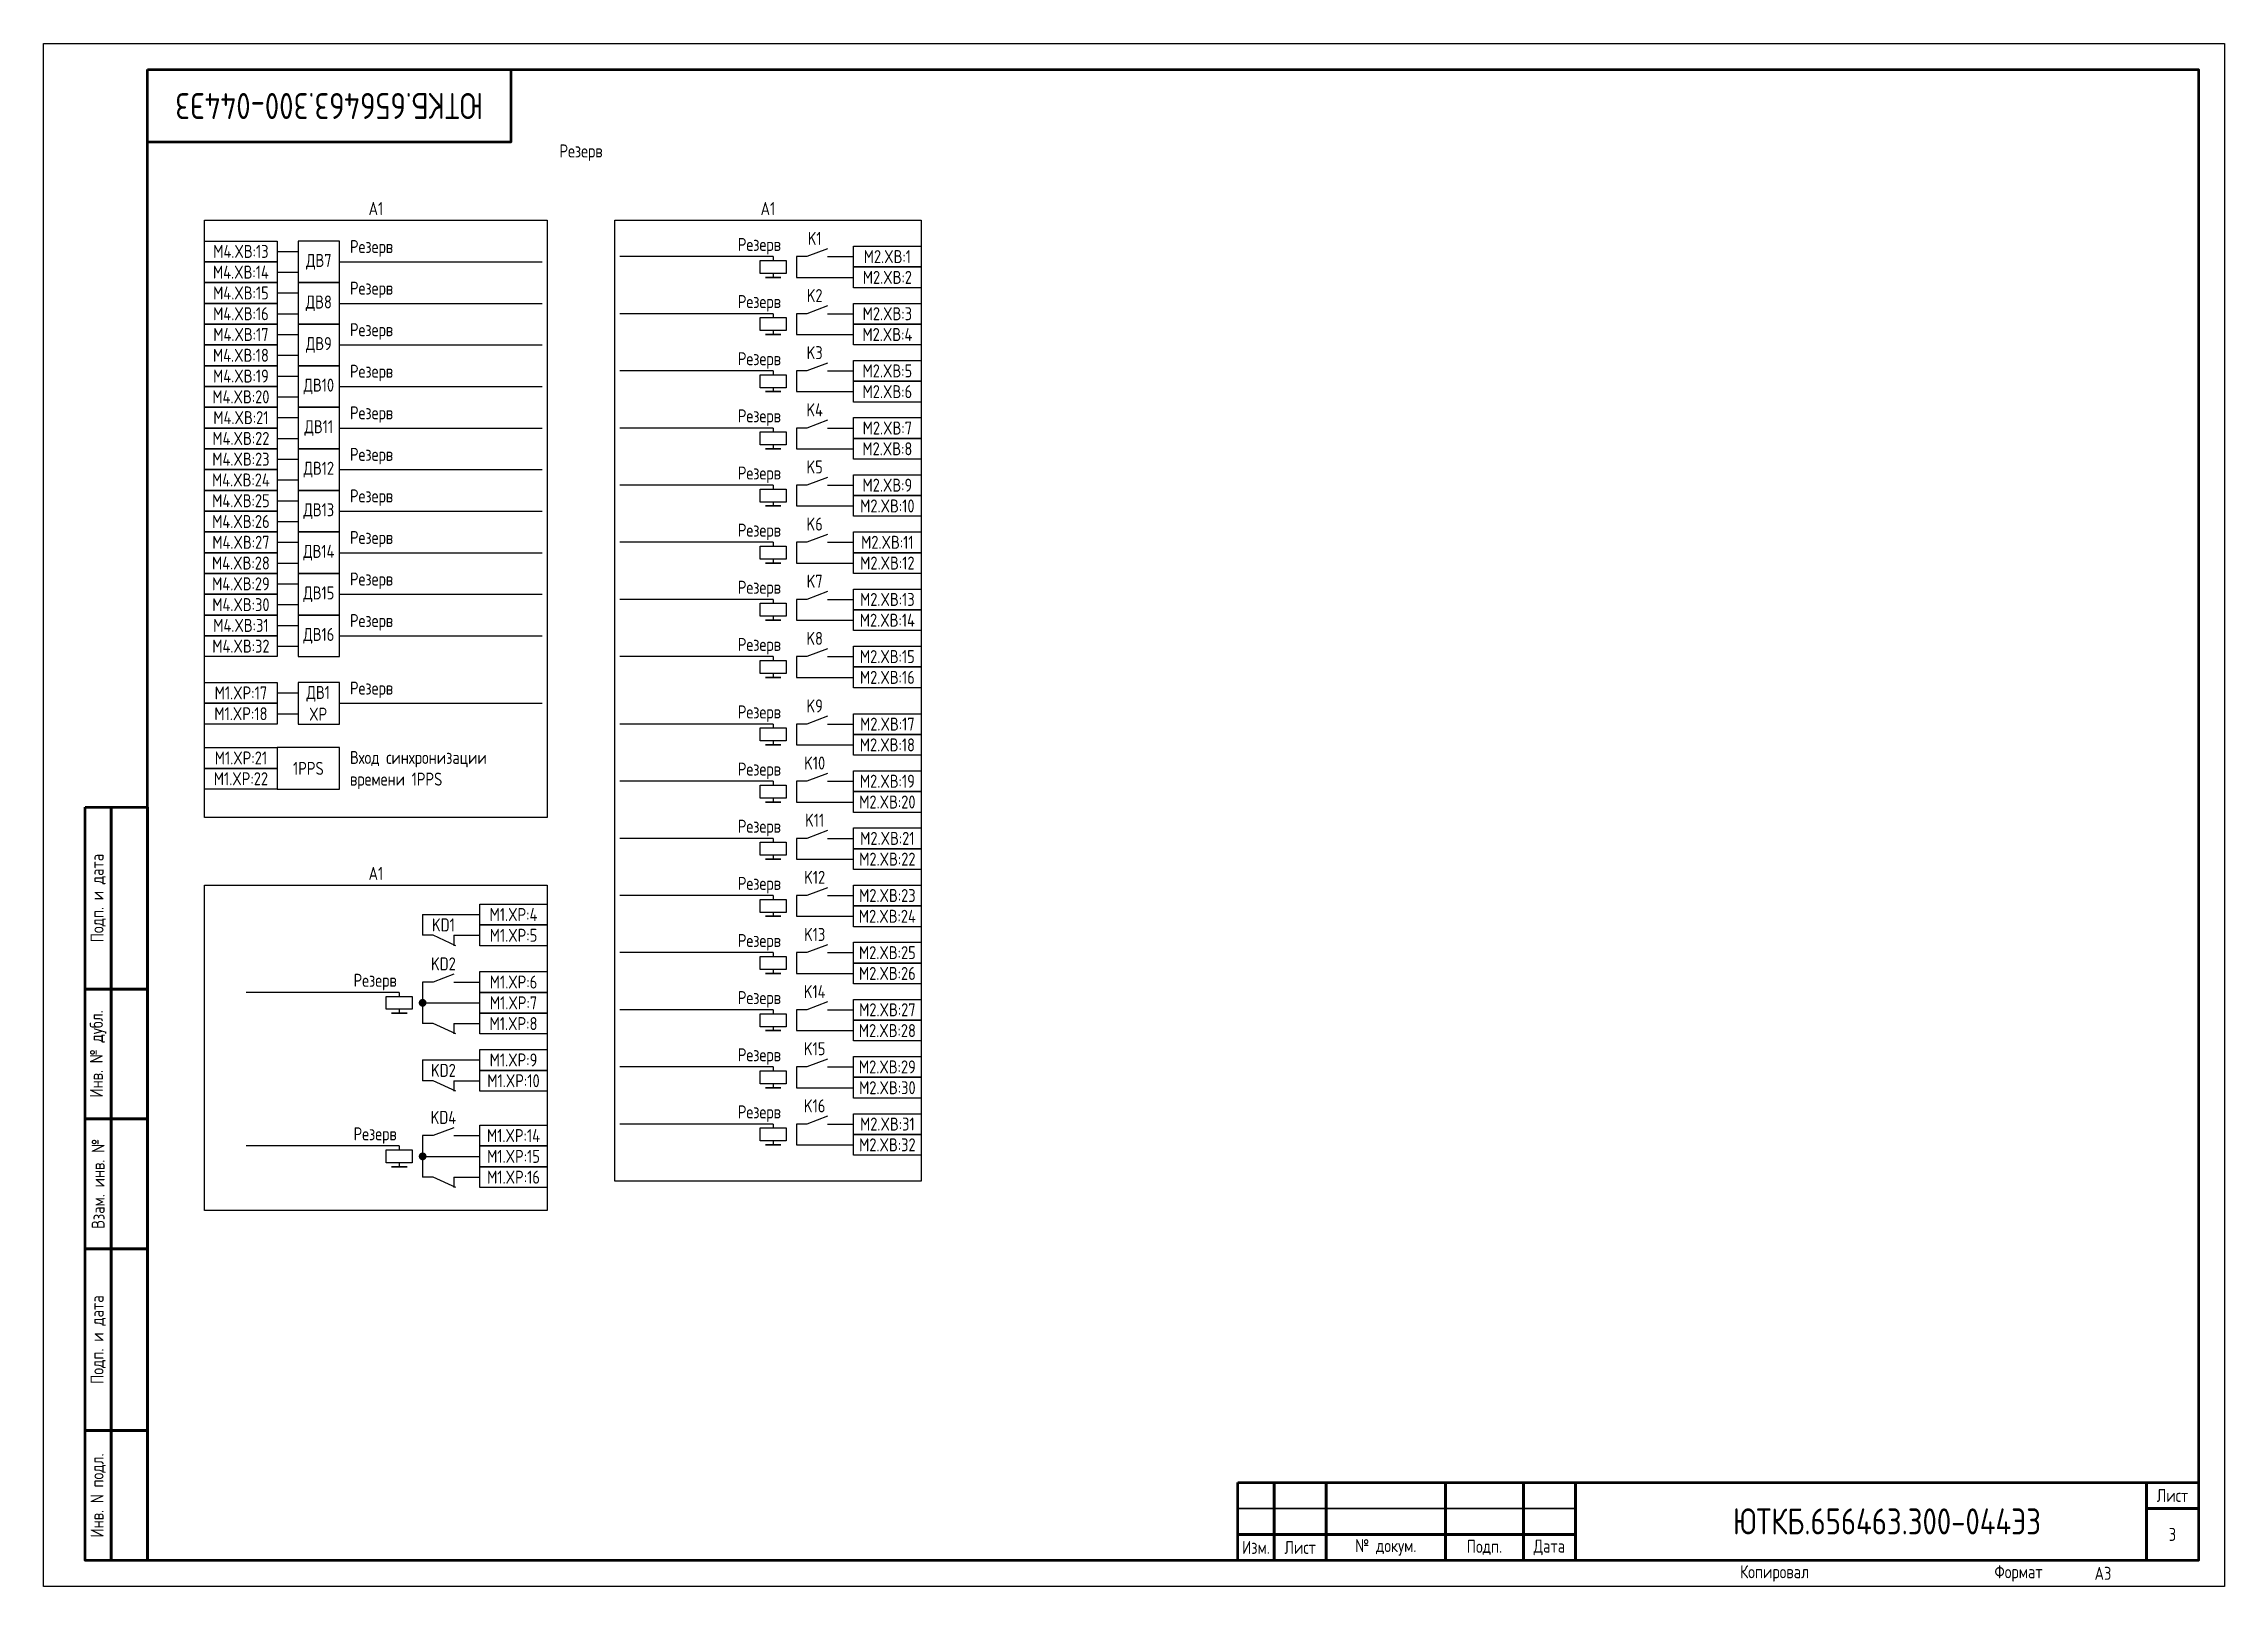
# Model space of a CAD drawing. Header units: millimetres. Extents: x -1036 to 3564, y -90 to 586.
# Drawn here: x 840 to 1260, y 0 to 297 of the extents above; entities that cross this region are included whole.
import ezdxf

# ---------------------------------------------------------------- set-up
doc = ezdxf.new("R2010")
doc.units = ezdxf.units.MM
doc.styles.add('Gost_type_A', font='GOST_A.TTF')

msp = doc.modelspace()

# ---------------------------------------------------------------- texts
at = {"insert": (895, 285), "char_height": 5, "width": 70, "attachment_point": 5, "rotation": 180, "style": 'Gost_type_A'}
msp.add_mtext('ЮТКБ.656463.300-044Э3', dxfattribs=at)
at = {"char_height": 2.5, "style": 'Gost_type_A'}
for s, insert, width, attachment_point, line_spacing_factor in [('Резерв', (943.5, 276), 197, 5, 0.9), ('A1', (904, 264), 66, 8, 0.9), ('A1', (979.5, 264), 59, 8, 0.9), ('A1', (904, 136), 66, 8, 0.9), ('Резерв', (908, 116.34), 37, 6, 0.8), ('Резерв', (908, 86.78), 37, 6, 0.8)]:
    msp.add_mtext(s, dxfattribs=dict(at, insert=insert, width=width, attachment_point=attachment_point, line_spacing_factor=line_spacing_factor))
at = {"style": 'Gost_type_A'}
for s, insert, char_height, width, attachment_point in [('K1', (988.5, 259.5), 2.5, 5, 5), ('M4.XВ:13', (878, 257), 2.5, 14, 5), ('ДВ7', (893, 255), 2.5, 7.9998, 5), ('Резерв', (899, 256), 2.5, 27.8465, 7), ('Резерв', (982, 258), 2.5, 31.0015, 6), ('M2.XВ:1', (1002.5, 256), 2.5, 13, 5), ('M4.XВ:14', (878, 253), 2.5, 14, 5), ('M2.XВ:2', (1002.5, 252), 2.5, 13, 5), ('M4.XВ:15', (878, 249), 2.5, 14, 5), ('ДВ8', (893, 247), 2.5, 7.9998, 5), ('Резерв', (899, 248), 2.5, 27.8465, 7), ('Резерв', (982, 247), 2.5, 31.0015, 6), ('K2', (988.5, 248.5), 2.5, 5, 5), ('M4.XВ:16', (878, 245), 2.5, 14, 5), ('M2.XВ:3', (1002.5, 245), 2.5, 13, 5), ('M4.XВ:17', (878, 241), 2.5, 14, 5), ('ДВ9', (893, 239), 2.5, 7.9998, 5), ('Резерв', (899, 240), 2.5, 27.8465, 7), ('M2.XВ:4', (1002.5, 241), 2.5, 13, 5), ('M4.XВ:18', (878, 237), 2.5, 14, 5), ('Резерв', (982, 236), 2.5, 31.0015, 6), ('K3', (988.5, 237.5), 2.5, 5, 5), ('M2.XВ:5', (1002.5, 234), 2.5, 13, 5), ('M4.XВ:19', (878, 233), 2.5, 14, 5), ('ДВ10', (893, 231), 2.5, 7.9998, 5), ('Резерв', (899, 232), 2.5, 27.8465, 7), ('M2.XВ:6', (1002.5, 230), 2.5, 13, 5), ('M4.XВ:20', (878, 229), 2.5, 14, 5), ('Резерв', (899, 224), 2.5, 27.8465, 7), ('K4', (988.5, 226.5), 2.5, 5, 5), ('M4.XВ:21', (878, 225), 2.5, 14, 5), ('ДВ11', (893, 223), 2.5, 7.9998, 5), ('Резерв', (982, 225), 2.5, 31.0015, 6), ('M2.XВ:7', (1002.5, 223), 2.5, 13, 5), ('M4.XВ:22', (878, 221), 2.5, 14, 5), ('Резерв', (899, 216), 2.5, 27.8465, 7), ('M2.XВ:8', (1002.5, 219), 2.5, 13, 5), ('M4.XВ:24', (878, 213), 2.5, 14, 5), ('M4.XВ:23', (878, 217), 2.5, 14, 5), ('ДВ12', (893, 215), 2.5, 7.9998, 5), ('Резерв', (982, 214), 2.5, 31.0015, 6), ('K5', (988.5, 215.5), 2.5, 5, 5), ('M4.XВ:25', (878, 209), 2.5, 14, 5), ('Резерв', (899, 208), 2.5, 27.8465, 7), ('M2.XВ:9', (1002.5, 212), 2.5, 13, 5), ('M4.XВ:26', (878, 205), 2.5, 14, 5), ('ДВ13', (893, 207), 2.5, 7.9998, 5), ('M2.XВ:10', (1002.5, 208), 2.5, 13, 5), ('M4.XВ:27', (878, 201), 2.5, 14, 5), ('Резерв', (899, 200), 2.5, 27.8465, 7), ('Резерв', (982, 203), 2.5, 31.0015, 6), ('K6', (988.5, 204.5), 2.5, 5, 5), ('M2.XВ:11', (1002.5, 201), 2.5, 13, 5), ('M4.XВ:28', (878, 197), 2.5, 14, 5), ('ДВ14', (893, 199), 2.5, 7.9998, 5), ('M2.XВ:12', (1002.5, 197), 2.5, 13, 5), ('M4.XВ:29', (878, 193), 2.5, 14, 5), ('Резерв', (899, 192), 2.5, 27.8465, 7), ('Резерв', (982, 192), 2.5, 31.0015, 6), ('K7', (988.5, 193.5), 2.5, 5, 5), ('M4.XВ:30', (878, 189), 2.5, 14, 5), ('ДВ15', (893, 191), 2.5, 7.9998, 5), ('M2.XВ:13', (1002.5, 190), 2.5, 13, 5), ('M4.XВ:31', (878, 185), 2.5, 14, 5), ('Резерв', (899, 184), 2.5, 27.8465, 7), ('M2.XВ:14', (1002.5, 186), 2.5, 13, 5), ('M4.XВ:32', (878, 181), 2.5, 14, 5), ('ДВ16', (893, 183), 2.5, 7.9998, 5), ('Резерв', (982, 181), 2.5, 31.0015, 6), ('K8', (988.5, 182.5), 2.5, 5, 5), ('M2.XВ:15', (1002.5, 179), 2.5, 13, 5), ('M1.XP:17', (878, 172), 2.5, 14, 5), ('ДВ1 XP', (892.88, 170), 2.5, 7.7588, 5), ('Резерв', (899, 171), 2.5, 37, 7), ('M2.XВ:16', (1002.5, 175), 2.5, 13, 5), ('M1.XP:18', (878, 168), 2.5, 14, 5), ('Резерв', (982, 168), 2.5, 31.0015, 6), ('K9', (988.5, 169.5), 2.5, 5, 5), ('M2.XВ:17', (1002.5, 166), 2.5, 13, 5), ('M1.XP:21', (878, 159.48), 2.5, 14, 5), ('Вход синхронизации\\Pвремени 1PPS', (899, 153.48), 2.5, 35.9749, 7), ('K10', (988.5, 158.5), 2.5, 5, 5), ('M2.XВ:18', (1002.5, 162), 2.5, 13, 5), ('M1.XP:22', (878, 155.48), 2.5, 14, 5), ('1PPS', (891, 157.48), 2.5, 12, 5), ('Резерв', (982, 157), 2.5, 31.0015, 6), ('M2.XВ:19', (1002.5, 155), 2.5, 13, 5), ('M2.XВ:20', (1002.5, 151), 2.5, 13, 5), ('Резерв', (982, 146), 2.5, 31.0015, 6), ('K11', (988.5, 147.5), 2.5, 5, 5), ('M2.XВ:21', (1002.5, 144), 2.5, 13, 5), ('M2.XВ:22', (1002.5, 140), 2.5, 13, 5), ('Резерв', (982, 135), 2.5, 31.0015, 6), ('K12', (988.5, 136.5), 2.5, 5, 5), ('M1.XP:4', (930.5, 129.34), 2.5, 13, 5), ('M2.XВ:24', (1002.5, 129), 2.5, 13, 5), ('M2.XВ:23', (1002.5, 133), 2.5, 13, 5), ('KD1', (917, 127.34), 2.5, 8, 5), ('M1.XP:5', (930.5, 125.34), 2.5, 13, 5), ('K13', (988.5, 125.5), 2.5, 5, 5), ('Резерв', (982, 124), 2.5, 31.0015, 6), ('M2.XВ:25', (1002.5, 122), 2.5, 13, 5), ('KD2', (917, 119.84), 2.5, 8, 5), ('M2.XВ:26', (1002.5, 118), 2.5, 13, 5), ('M1.XP:6', (930.5, 116.34), 2.5, 13, 5), ('M1.XP:7', (930.5, 112.34), 2.5, 13, 5), ('Резерв', (982, 113), 2.5, 31.0015, 6), ('K14', (988.5, 114.5), 2.5, 5, 5), ('M1.XP:8', (930.5, 108.34), 2.5, 13, 5), ('M2.XВ:27', (1002.5, 111), 2.5, 13, 5), ('M2.XВ:28', (1002.5, 107), 2.5, 13, 5), ('M1.XP:9', (930.5, 101.34), 2.5, 13, 5), ('Резерв', (982, 102), 2.5, 31.0015, 6), ('K15', (988.5, 103.5), 2.5, 5, 5), ('M2.XВ:29', (1002.5, 100), 2.5, 13, 5), ('KD2', (917, 99.34), 2.5, 8, 5), ('M1.XP:10', (930.5, 97.34), 2.5, 13, 5), ('M2.XВ:30', (1002.5, 96), 2.5, 13, 5), ('Резерв', (982, 91), 2.5, 31.0015, 6), ('K16', (988.5, 92.5), 2.5, 5, 5), ('KD4', (917, 90.28), 2.5, 8, 5), ('M2.XВ:31', (1002.5, 89), 2.5, 13, 5), ('M1.XP:14', (930.5, 86.78), 2.5, 13, 5), ('M1.XP:15', (930.5, 82.78), 2.5, 13, 5), ('M2.XВ:32', (1002.5, 85), 2.5, 13, 5), ('M1.XP:16', (930.5, 78.78), 2.5, 13, 5), ('ЮТКБ.656463.300-044Э3', (1195, 12.5), 5, 120, 5), ('3', (1250, 10), 2.5, 10, 5), ('A3', (1235, 2.5), 2.5, 20, 4)]:
    msp.add_mtext(s, dxfattribs=dict(at, insert=insert, char_height=char_height, width=width, attachment_point=attachment_point))

# ---------------------------------------------------------------- blocks, each defined once
blk = doc.blocks.new('Штамп угловой верхний')
at = {"lineweight": 50}
blk.add_lwpolyline([(0, 0), (70, 0), (70, -14), (0, -14)], close=True, dxfattribs=at)
blk = doc.blocks.new('Формат_А3')
blk.add_lwpolyline([(-420, 297), (0, 297), (0, 0), (-420, 0)], close=True)
at = {"lineweight": 50}
blk.add_lwpolyline([(-400, 292), (-5, 292), (-5, 5), (-400, 5)], close=True, dxfattribs=at)
blk = doc.blocks.new('Штамп левый нижний')
at = {"lineweight": 50}
for points in [[(-12, 145), (-7, 145), (-7, 110), (-12, 110)], [(-7, 145), (0, 145), (0, 110), (-7, 110)], [(-12, 110), (-7, 110), (-7, 85), (-12, 85)], [(-7, 110), (0, 110), (0, 85), (-7, 85)], [(-12, 85), (-7, 85), (-7, 60), (-12, 60)], [(-7, 85), (0, 85), (0, 60), (-7, 60)], [(-12, 60), (-7, 60), (-7, 25), (-12, 25)], [(-7, 60), (0, 60), (0, 25), (-7, 25)], [(-12, 25), (-7, 25), (-7, 0), (-12, 0)], [(-7, 25), (0, 25), (0, 0), (-7, 0)]]:
    blk.add_lwpolyline(points, close=True, dxfattribs=at)
at = {"char_height": 2.5, "attachment_point": 5, "rotation": 90, "style": 'Gost_type_A'}
for s, insert, width in [('Подп. и дата', (-9.5, 127.5), 35), ('Инв. № дубл.', (-9.5, 97.5), 25), ('Взам. инв. №', (-9.5, 72.5), 25), ('Подп. и дата', (-9.5, 42.5), 35), ('Инв. N подл.', (-9.5, 12.5), 25)]:
    blk.add_mtext(s, dxfattribs=dict(at, insert=insert, width=width))
blk = doc.blocks.new('Штамп малый нижний')
at = {"lineweight": 50}
for points in [[(-185, 15), (-178, 15), (-178, 5), (-185, 5)], [(-178, 15), (-168, 15), (-168, 5), (-178, 5)], [(-168, 15), (-145, 15), (-145, 5), (-168, 5)], [(-145, 15), (-130, 15), (-130, 5), (-145, 5)], [(-130, 15), (-120, 15), (-120, 5), (-130, 5)], [(-120, 15), (-10, 15), (-10, 0), (-120, 0)], [(-10, 15), (0, 15), (0, 10), (-10, 10)], [(-10, 10), (0, 10), (0, 0), (-10, 0)], [(-185, 5), (-178, 5), (-178, 0), (-185, 0)], [(-178, 5), (-168, 5), (-168, 0), (-178, 0)], [(-168, 5), (-145, 5), (-145, 0), (-168, 0)], [(-145, 5), (-130, 5), (-130, 0), (-145, 0)], [(-130, 5), (-120, 5), (-120, 0), (-130, 0)]]:
    blk.add_lwpolyline(points, close=True, dxfattribs=at)
for points in [[(-185, 15), (-178, 15), (-178, 10), (-185, 10)], [(-178, 15), (-168, 15), (-168, 10), (-178, 10)], [(-168, 15), (-145, 15), (-145, 10), (-168, 10)], [(-145, 15), (-130, 15), (-130, 10), (-145, 10)], [(-130, 15), (-120, 15), (-120, 10), (-130, 10)], [(-185, 10), (-178, 10), (-178, 5), (-185, 5)], [(-178, 10), (-168, 10), (-168, 5), (-178, 5)], [(-168, 10), (-145, 10), (-145, 5), (-168, 5)], [(-145, 10), (-130, 10), (-130, 5), (-145, 5)], [(-130, 10), (-120, 10), (-120, 5), (-130, 5)]]:
    blk.add_lwpolyline(points, close=True)
at = {"char_height": 2.5, "style": 'Gost_type_A'}
for s, insert, width, attachment_point in [('Лист', (-5, 12.5), 10, 5), ('Изм.', (-181.5, 2.5), 7, 5), ('Лист', (-173, 2.5), 10, 5), ('№ докум.', (-156.5, 2.5), 23, 5), ('Подп.', (-137.5, 2.5), 15, 5), ('Дата', (-125, 2.5), 10, 5), ('Копировал', (-75, -2.53), 13.1202, 6), ('Формат', (-30, -2.53), 13.1202, 6)]:
    blk.add_mtext(s, dxfattribs=dict(at, insert=insert, width=width, attachment_point=attachment_point))
blk = doc.blocks.new('POINT')
at = {"const_width": 0.75}
blk.add_lwpolyline([(-0.375, 0, 1), (0.375, 0, 1)], format="xyb", close=True, dxfattribs=at)

# ---------------------------------------------------------------- linework, layer by layer
for p, q in [((885, 257), (889, 257)), ((885, 253), (889, 253)), ((897, 255), (936, 255)), ((980.5, 256), (951, 256)), ((980.5, 256), (980.5, 255.25)), ((980.5, 252.75), (980.5, 252)), ((885, 249), (889, 249)), ((885, 245), (889, 245)), ((897, 247), (936, 247)), ((980.5, 245), (951, 245)), ((980.5, 245), (980.5, 244.25)), ((885, 241), (889, 241)), ((980.5, 241.75), (980.5, 241)), ((885, 237), (889, 237)), ((897, 239), (936, 239)), ((885, 233), (889, 233)), ((897, 231), (936, 231)), ((980.5, 234), (951, 234)), ((980.5, 234), (980.5, 233.25)), ((885, 229), (889, 229)), ((980.5, 230.75), (980.5, 230)), ((885, 225), (889, 225)), ((897, 223), (936, 223)), ((980.5, 223), (951, 223)), ((980.5, 223), (980.5, 222.25)), ((885, 221), (889, 221)), ((980.5, 219.75), (980.5, 219)), ((885, 217), (889, 217)), ((897, 215), (936, 215)), ((885, 213), (889, 213)), ((980.5, 212), (951, 212)), ((980.5, 212), (980.5, 211.25)), ((885, 209), (889, 209)), ((897, 207), (936, 207)), ((980.5, 208.75), (980.5, 208)), ((885, 205), (889, 205)), ((885, 201), (889, 201)), ((897, 199), (936, 199)), ((980.5, 201), (951, 201)), ((980.5, 201), (980.5, 200.25)), ((980.5, 197.75), (980.5, 197)), ((885, 197), (889, 197)), ((885, 193), (889, 193)), ((885, 189), (889, 189)), ((897, 191), (936, 191)), ((980.5, 190), (951, 190)), ((980.5, 190), (980.5, 189.25)), ((885, 185), (889, 185)), ((980.5, 186.75), (980.5, 186)), ((885, 181), (889, 181)), ((897, 183), (936, 183)), ((980.5, 179), (951, 179)), ((980.5, 179), (980.5, 178.25)), ((980.5, 175.75), (980.5, 175)), ((885, 172), (889, 172)), ((885, 168), (889, 168)), ((897, 170), (936, 170)), ((980.5, 166), (951, 166)), ((980.5, 166), (980.5, 165.25)), ((980.5, 162.75), (980.5, 162)), ((980.5, 155), (951, 155)), ((980.5, 155), (980.5, 154.25)), ((980.5, 151.75), (980.5, 151)), ((980.5, 144), (951, 144)), ((980.5, 144), (980.5, 143.25)), ((980.5, 140.75), (980.5, 140)), ((980.5, 133), (951, 133)), ((980.5, 133), (980.5, 132.25)), ((913, 129.34), (913, 125.34)), ((980.5, 129.75), (980.5, 129)), ((919, 125.34), (919, 123.34)), ((980.5, 122), (951, 122)), ((980.5, 122), (980.5, 121.25)), ((980.5, 118.75), (980.5, 118)), ((908.5, 114.34), (879, 114.34)), ((908.5, 114.34), (908.5, 113.59)), ((908.5, 111.09), (908.5, 110.34)), ((980.5, 111), (951, 111)), ((980.5, 111), (980.5, 110.25)), ((919, 108.34), (919, 106.34)), ((980.5, 107.75), (980.5, 107)), ((913, 101.34), (913, 97.34)), ((919, 97.34), (919, 95.34)), ((980.5, 100), (951, 100)), ((980.5, 100), (980.5, 99.25)), ((980.5, 96.75), (980.5, 96)), ((980.5, 89), (951, 89)), ((980.5, 89), (980.5, 88.25)), ((908.5, 84.78), (879, 84.78)), ((908.5, 84.78), (908.5, 84.03)), ((980.5, 85.75), (980.5, 85)), ((908.5, 81.53), (908.5, 80.78)), ((919, 78.78), (919, 76.78))]:
    msp.add_line(p, q)
at = {"ltscale": 4.32}
for p, q in [((991, 257.5), (987, 256)), ((991, 246.5), (987, 245)), ((991, 235.5), (987, 234)), ((991, 224.5), (987, 223)), ((991, 213.5), (987, 212)), ((991, 202.5), (987, 201)), ((991, 191.5), (987, 190)), ((991, 180.5), (987, 179)), ((991, 167.5), (987, 166)), ((991, 156.5), (987, 155)), ((991, 145.5), (987, 144)), ((991, 134.5), (987, 133)), ((919.39, 123.34), (915, 125.34)), ((991, 123.5), (987, 122)), ((919, 117.84), (915, 116.34)), ((991, 112.5), (987, 111)), ((919.39, 106.34), (915, 108.34)), ((991, 101.5), (987, 100)), ((919.39, 95.34), (915, 97.34)), ((919, 88.28), (915, 86.78)), ((991, 90.5), (987, 89)), ((919.39, 76.78), (915, 78.78))]:
    msp.add_line(p, q, dxfattribs=at)
at = {"ltscale": 1.08}
for p, q in [((987, 256), (985, 256)), ((985, 256), (985, 252)), ((985, 252), (996, 252)), ((991, 256), (996, 256)), ((987, 245), (985, 245)), ((985, 245), (985, 241)), ((991, 245), (996, 245)), ((985, 241), (996, 241)), ((987, 234), (985, 234)), ((985, 234), (985, 230)), ((991, 234), (996, 234)), ((985, 230), (996, 230)), ((987, 223), (985, 223)), ((985, 223), (985, 219)), ((991, 223), (996, 223)), ((985, 219), (996, 219)), ((987, 212), (985, 212)), ((985, 212), (985, 208)), ((991, 212), (996, 212)), ((985, 208), (996, 208)), ((987, 201), (985, 201)), ((985, 201), (985, 197)), ((991, 201), (996, 201)), ((985, 197), (996, 197)), ((987, 190), (985, 190)), ((985, 190), (985, 186)), ((991, 190), (996, 190)), ((985, 186), (996, 186)), ((987, 179), (985, 179)), ((985, 179), (985, 175)), ((991, 179), (996, 179)), ((985, 175), (996, 175)), ((987, 166), (985, 166)), ((985, 166), (985, 162)), ((991, 166), (996, 166)), ((985, 162), (996, 162)), ((987, 155), (985, 155)), ((985, 155), (985, 151)), ((991, 155), (996, 155)), ((985, 151), (996, 151)), ((987, 144), (985, 144)), ((985, 144), (985, 140)), ((991, 144), (996, 144)), ((985, 140), (996, 140)), ((987, 133), (985, 133)), ((985, 133), (985, 129)), ((991, 133), (996, 133)), ((913, 129.34), (924, 129.34)), ((985, 129), (996, 129)), ((915, 125.34), (913, 125.34)), ((919, 125.34), (924, 125.34)), ((987, 122), (985, 122)), ((985, 122), (985, 118)), ((991, 122), (996, 122)), ((985, 118), (996, 118)), ((915, 116.34), (913, 116.34)), ((913, 116.34), (913, 108.34)), ((919, 116.34), (924, 116.34)), ((913, 112.34), (924, 112.34)), ((987, 111), (985, 111)), ((985, 111), (985, 107)), ((991, 111), (996, 111)), ((915, 108.34), (913, 108.34)), ((919, 108.34), (924, 108.34)), ((985, 107), (996, 107)), ((913, 101.34), (924, 101.34)), ((915, 97.34), (913, 97.34)), ((919, 97.34), (924, 97.34)), ((987, 100), (985, 100)), ((985, 100), (985, 96)), ((991, 100), (996, 100)), ((985, 96), (996, 96)), ((987, 89), (985, 89)), ((985, 89), (985, 85)), ((991, 89), (996, 89)), ((915, 86.78), (913, 86.78)), ((913, 86.78), (913, 78.78)), ((919, 86.78), (924, 86.78)), ((985, 85), (996, 85)), ((913, 82.78), (924, 82.78)), ((915, 78.78), (913, 78.78)), ((919, 78.78), (924, 78.78))]:
    msp.add_line(p, q, dxfattribs=at)
for points in [[(871, 263), (937, 263), (937, 148), (871, 148)], [(950, 263), (1009, 263), (1009, 78), (950, 78)], [(871, 259), (885, 259), (885, 255), (871, 255)], [(996, 258), (1009, 258), (1009, 254), (996, 254)], [(871, 255), (885, 255), (885, 251), (871, 251)], [(983, 255.25), (983, 252.75), (978, 252.75), (978, 255.25)], [(982, 252), (979, 252)], [(996, 254), (1009, 254), (1009, 250), (996, 250)], [(871, 251), (885, 251), (885, 247), (871, 247)], [(871, 247), (885, 247), (885, 243), (871, 243)], [(983, 244.25), (983, 241.75), (978, 241.75), (978, 244.25)], [(996, 247), (1009, 247), (1009, 243), (996, 243)], [(871, 243), (885, 243), (885, 239), (871, 239)], [(982, 241), (979, 241)], [(996, 243), (1009, 243), (1009, 239), (996, 239)], [(871, 239), (885, 239), (885, 235), (871, 235)], [(996, 236), (1009, 236), (1009, 232), (996, 232)], [(871, 235), (885, 235), (885, 231), (871, 231)], [(871, 231), (885, 231), (885, 227), (871, 227)], [(983, 233.25), (983, 230.75), (978, 230.75), (978, 233.25)], [(996, 232), (1009, 232), (1009, 228), (996, 228)], [(871, 227), (885, 227), (885, 223), (871, 223)], [(982, 230), (979, 230)], [(871, 223), (885, 223), (885, 219), (871, 219)], [(996, 225), (1009, 225), (1009, 221), (996, 221)], [(871, 219), (885, 219), (885, 215), (871, 215)], [(983, 222.25), (983, 219.75), (978, 219.75), (978, 222.25)], [(982, 219), (979, 219)], [(996, 221), (1009, 221), (1009, 217), (996, 217)], [(871, 215), (885, 215), (885, 211), (871, 211)], [(871, 211), (885, 211), (885, 207), (871, 207)], [(983, 211.25), (983, 208.75), (978, 208.75), (978, 211.25)], [(996, 214), (1009, 214), (1009, 210), (996, 210)], [(996, 210), (1009, 210), (1009, 206), (996, 206)], [(871, 207), (885, 207), (885, 203), (871, 203)], [(982, 208), (979, 208)], [(871, 203), (885, 203), (885, 199), (871, 199)], [(996, 203), (1009, 203), (1009, 199), (996, 199)], [(871, 199), (885, 199), (885, 195), (871, 195)], [(983, 200.25), (983, 197.75), (978, 197.75), (978, 200.25)], [(996, 199), (1009, 199), (1009, 195), (996, 195)], [(871, 195), (885, 195), (885, 191), (871, 191)], [(982, 197), (979, 197)], [(871, 191), (885, 191), (885, 187), (871, 187)], [(983, 189.25), (983, 186.75), (978, 186.75), (978, 189.25)], [(996, 192), (1009, 192), (1009, 188), (996, 188)], [(871, 187), (885, 187), (885, 183), (871, 183)], [(982, 186), (979, 186)], [(996, 188), (1009, 188), (1009, 184), (996, 184)], [(871, 183), (885, 183), (885, 179), (871, 179)], [(996, 181), (1009, 181), (1009, 177), (996, 177)], [(983, 178.25), (983, 175.75), (978, 175.75), (978, 178.25)], [(996, 177), (1009, 177), (1009, 173), (996, 173)], [(871, 174), (885, 174), (885, 170), (871, 170)], [(982, 175), (979, 175)], [(871, 170), (885, 170), (885, 166), (871, 166)], [(996, 168), (1009, 168), (1009, 164), (996, 164)], [(983, 165.25), (983, 162.75), (978, 162.75), (978, 165.25)], [(996, 164), (1009, 164), (1009, 160), (996, 160)], [(871, 161.48), (885, 161.48), (885, 157.48), (871, 157.48)], [(982, 162), (979, 162)], [(871, 157.48), (885, 157.48), (885, 153.48), (871, 153.48)], [(996, 157), (1009, 157), (1009, 153), (996, 153)], [(983, 154.25), (983, 151.75), (978, 151.75), (978, 154.25)], [(996, 153), (1009, 153), (1009, 149), (996, 149)], [(982, 151), (979, 151)], [(983, 143.25), (983, 140.75), (978, 140.75), (978, 143.25)], [(996, 146), (1009, 146), (1009, 142), (996, 142)], [(982, 140), (979, 140)], [(996, 142), (1009, 142), (1009, 138), (996, 138)], [(871, 135), (937, 135), (937, 72.33), (871, 72.33)], [(996, 135), (1009, 135), (1009, 131), (996, 131)], [(924, 131.34), (937, 131.34), (937, 127.34), (924, 127.34)], [(983, 132.25), (983, 129.75), (978, 129.75), (978, 132.25)], [(996, 131), (1009, 131), (1009, 127), (996, 127)], [(924, 127.34), (937, 127.34), (937, 123.34), (924, 123.34)], [(982, 129), (979, 129)], [(996, 124), (1009, 124), (1009, 120), (996, 120)], [(924, 118.34), (937, 118.34), (937, 114.34), (924, 114.34)], [(983, 121.25), (983, 118.75), (978, 118.75), (978, 121.25)], [(982, 118), (979, 118)], [(996, 120), (1009, 120), (1009, 116), (996, 116)], [(911, 113.59), (911, 111.09), (906, 111.09), (906, 113.59)], [(924, 114.34), (937, 114.34), (937, 110.34), (924, 110.34)], [(910, 110.34), (907, 110.34)], [(924, 110.34), (937, 110.34), (937, 106.34), (924, 106.34)], [(983, 110.25), (983, 107.75), (978, 107.75), (978, 110.25)], [(996, 113), (1009, 113), (1009, 109), (996, 109)], [(982, 107), (979, 107)], [(996, 109), (1009, 109), (1009, 105), (996, 105)], [(924, 103.34), (937, 103.34), (937, 99.34), (924, 99.34)], [(996, 102), (1009, 102), (1009, 98), (996, 98)], [(924, 99.34), (937, 99.34), (937, 95.34), (924, 95.34)], [(983, 99.25), (983, 96.75), (978, 96.75), (978, 99.25)], [(996, 98), (1009, 98), (1009, 94), (996, 94)], [(982, 96), (979, 96)], [(924, 88.78), (937, 88.78), (937, 84.78), (924, 84.78)], [(983, 88.25), (983, 85.75), (978, 85.75), (978, 88.25)], [(996, 91), (1009, 91), (1009, 87), (996, 87)], [(911, 84.03), (911, 81.53), (906, 81.53), (906, 84.03)], [(924, 84.78), (937, 84.78), (937, 80.78), (924, 80.78)], [(982, 85), (979, 85)], [(996, 87), (1009, 87), (1009, 83), (996, 83)], [(910, 80.78), (907, 80.78)], [(924, 80.78), (937, 80.78), (937, 76.78), (924, 76.78)]]:
    msp.add_lwpolyline(points, close=True)
at = {"ltscale": 4}
for points in [[(889, 251), (897, 251), (897, 259), (889, 259)], [(889, 243), (897, 243), (897, 251), (889, 251)], [(889, 235), (897, 235), (897, 243), (889, 243)], [(889, 227), (897, 227), (897, 235), (889, 235)], [(889, 219), (897, 219), (897, 227), (889, 227)], [(889, 211), (897, 211), (897, 219), (889, 219)], [(889, 203), (897, 203), (897, 211), (889, 211)], [(889, 195), (897, 195), (897, 203), (889, 203)], [(889, 187), (897, 187), (897, 195), (889, 195)], [(889, 179), (897, 179), (897, 187), (889, 187)], [(889, 166), (897, 166), (897, 174), (889, 174)], [(885, 153.48), (897, 153.48), (897, 161.48), (885, 161.48)]]:
    msp.add_lwpolyline(points, close=True, dxfattribs=at)

# ---------------------------------------------------------------- block references
at = {"color": 1}
for name, p in [('Формат_А3', (1260, 0)), ('Штамп левый нижний', (860, 5)), ('Штамп малый нижний', (1255, 5))]:
    msp.add_blockref(name, p, dxfattribs=at)
for name, p in [('Штамп угловой верхний', (860, 292)), ('POINT', (913, 112.34)), ('POINT', (913, 82.78))]:
    msp.add_blockref(name, p)

msp.set_redraw_order([(e.dxf.handle, doc.entitydb.next_handle()) for e in msp.query("TEXT MTEXT ATTDEF DIMENSION ARC_DIMENSION")])  # texts and dimensions are drawn at this point

doc.saveas('drawing.dxf')
